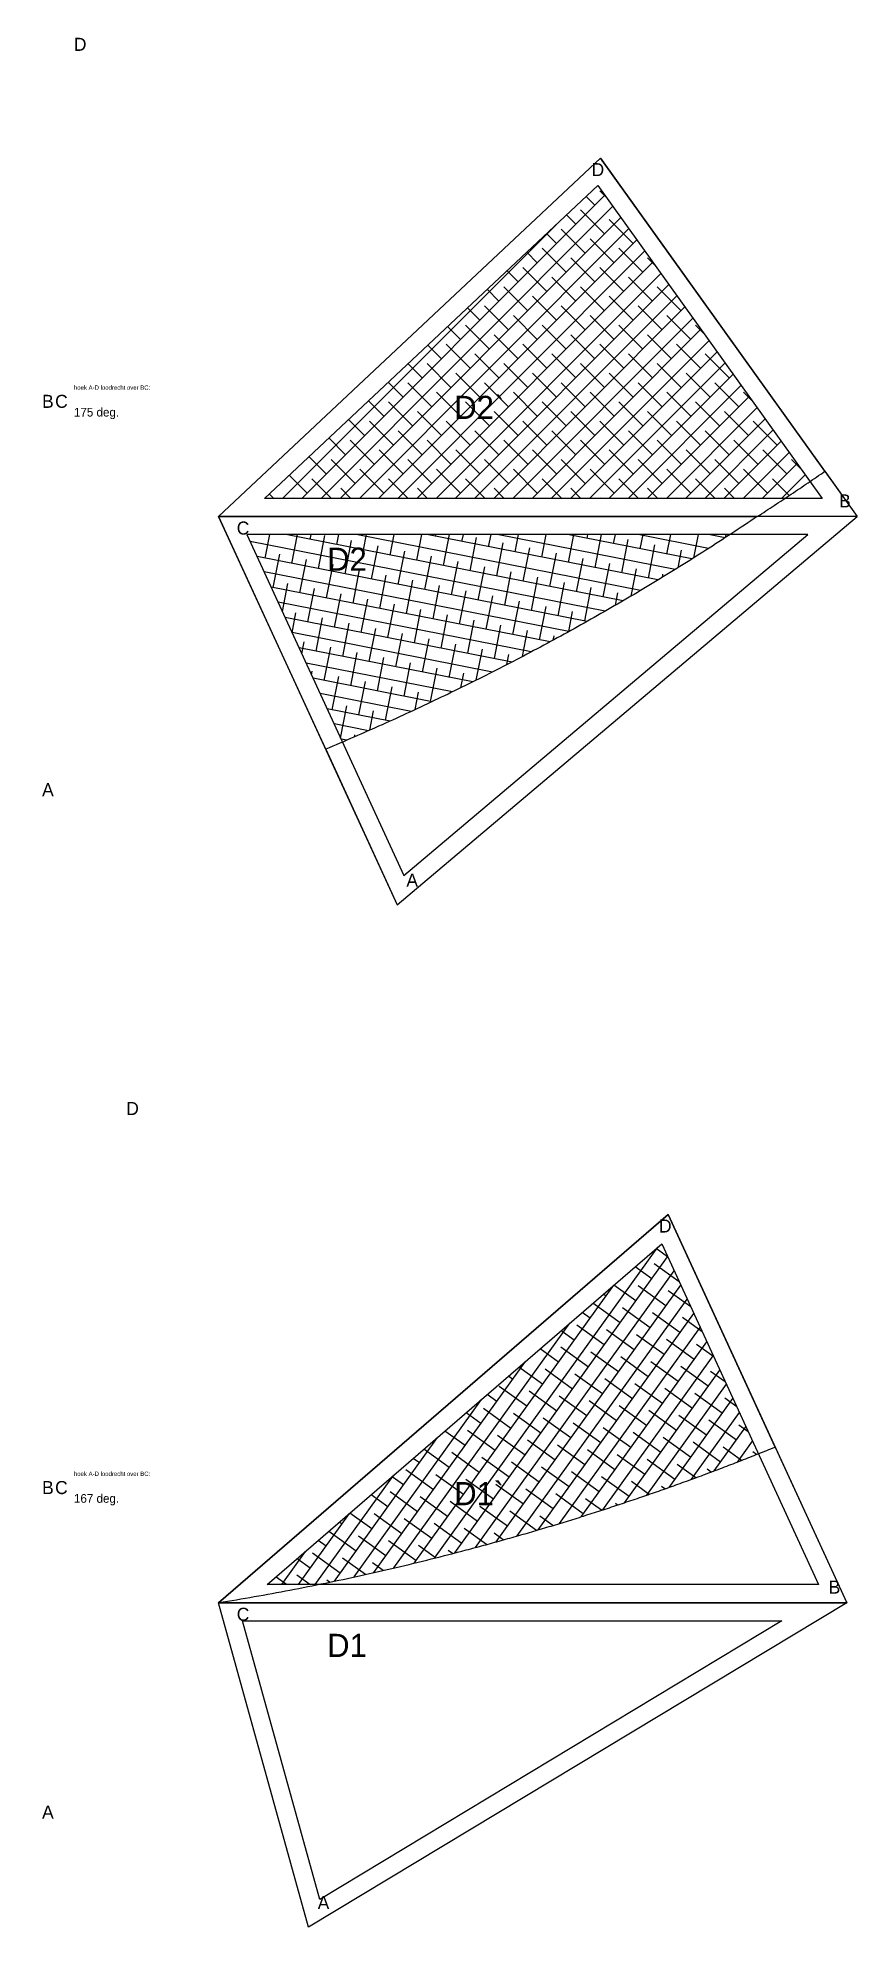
# Model space of a CAD drawing. Extents: x -8646 to 178477, y -34077 to 43180.
# Drawn here: x 174927 to 177193, y 37962 to 43180 of the extents above; entities that cross this region are included whole.
import ezdxf

# ---------------------------------------------------------------- set-up
doc = ezdxf.new("R2010")
doc.units = 0
doc.header["$MEASUREMENT"] = 0
for name, color, linetype in [('08-text.roosters', 7, 'CONTINUOUS'), ('81_roosters.GEVULD', 7, 'CONTINUOUS'), ('81_roosters.hatch', 252, 'CONTINUOUS'), ('81_roosters.offsets', 1, 'CONTINUOUS'), ('81_ROOSTERS_PLINE', 5, 'CONTINUOUS')]:
    doc.layers.add(name, color=color, linetype=linetype)

msp = doc.modelspace()

# ---------------------------------------------------------------- texts
at = {"layer": '08-text.roosters'}
for s, height, p in [('D', 36, (175027.2, 43144.1, -1055.9)), ('D', 36, (176458.3, 42798)), ('hoek A-D loodrecht over BC: ', 12, (175027.4, 42208.1)), ('B', 36, (174939.4, 42158.1)), ('C', 36, (174975.4, 42158.1)), ('D2`', 64, (176078.6, 42127.3)), ('175 deg.', 24, (175027.4, 42134.1)), ('B', 36, (177142.5, 41883.1)), ('C', 36, (175477.4, 41808.1)), ('D2', 64, (175727.4, 41708.1)), ('A', 36, (174939.4, 41085.6, -493.8)), ('A', 36, (175946.3, 40835.6)), ('D', 36, (175172, 40205, -1242.3)), ('D', 36, (176644.7, 39880.5)), ('B', 36, (174939.4, 39158.1)), ('C', 36, (174975.4, 39158.1)), ('hoek A-D loodrecht over BC: ', 12, (175027.4, 39208.1)), ('D1`', 64, (176078.6, 39127.3)), ('167 deg.', 24, (175027.4, 39134.1)), ('B', 36, (177113.6, 38883.1)), ('C', 36, (175477.4, 38808.1)), ('D1', 64, (175727.4, 38708.1)), ('A', 36, (174939.4, 38261.8, -248.8)), ('A', 36, (175701.2, 38011.8))]:
    msp.add_text(s, height=height, dxfattribs=at).set_placement(p)

# ---------------------------------------------------------------- hatches: boundary and pattern name
at = {"layer": '81_roosters.hatch'}
h = msp.add_hatch(dxfattribs=at)
h.set_pattern_fill('ANSI38', color=256, scale=300, style=0)
h.paths.add_polyline_path([(176475.9, 42772.5), (175553.8, 41908.1), (176992.6, 41908.1), (176998.4, 41912), (177004.3, 41915.8), (177010.1, 41919.7), (177016, 41923.6), (177021.8, 41927.6), (177027.7, 41931.5), (177033.5, 41935.4), (177039.3, 41939.3), (177045.1, 41943.3), (177050.9, 41947.2), (177056.8, 41951.1), (177061.9, 41954.6)])
at = {"layer": '81_roosters.hatch', "extrusion": (2.77556e-16, -3.19189e-16, -1)}
h = msp.add_hatch(dxfattribs=at)
h.set_pattern_fill('ANSI38', color=256, scale=300, style=0)
h.set_pattern_definition([(11.1011, (-176916.162, 41858.085), (-7.2203, 36.7983), []), (101.1011, (-176916.162, 41858.085), (-51.23895, 66.37635), [93.75, -56.25])])
h.paths.add_polyline_path([(-175505.5, 41808.1), (-176840.8, 41808.1), (-176836.6, 41805.4), (-176827.8, 41799.6), (-176818.9, 41793.8), (-176810, 41788), (-176801.1, 41782.3), (-176792.1, 41776.5), (-176783.2, 41770.8), (-176774.3, 41765.1), (-176765.3, 41759.4), (-176756.4, 41753.7), (-176747.4, 41748.1), (-176738.5, 41742.4), (-176729.5, 41736.8), (-176720.5, 41731.1), (-176711.5, 41725.5), (-176702.5, 41719.9), (-176693.5, 41714.3), (-176684.5, 41708.8), (-176675.4, 41703.2), (-176666.4, 41697.7), (-176657.3, 41692.1), (-176648.3, 41686.6), (-176639.2, 41681.1), (-176630.2, 41675.6), (-176621.1, 41670.2), (-176612, 41664.7), (-176602.9, 41659.3), (-176593.8, 41653.8), (-176584.7, 41648.4), (-176575.5, 41643), (-176566.4, 41637.6), (-176557.3, 41632.3), (-176548.1, 41626.9), (-176539, 41621.5), (-176529.8, 41616.2), (-176520.6, 41610.9), (-176511.5, 41605.6), (-176502.3, 41600.3), (-176493.1, 41595), (-176483.9, 41589.8), (-176474.7, 41584.5), (-176465.4, 41579.3), (-176456.2, 41574.1), (-176447, 41568.8), (-176437.7, 41563.7), (-176428.5, 41558.5), (-176419.2, 41553.3), (-176409.9, 41548.2), (-176400.7, 41543), (-176391.4, 41537.9), (-176382.1, 41532.8), (-176372.8, 41527.7), (-176363.5, 41522.6), (-176354.2, 41517.6), (-176344.8, 41512.5), (-176335.5, 41507.5), (-176326.2, 41502.5), (-176316.8, 41497.5), (-176307.5, 41492.5), (-176298.1, 41487.5), (-176288.8, 41482.5), (-176279.4, 41477.6), (-176270, 41472.6), (-176260.6, 41467.7), (-176251.2, 41462.8), (-176241.8, 41457.9), (-176232.4, 41453.1), (-176223, 41448.2), (-176213.5, 41443.3), (-176204.1, 41438.5), (-176194.6, 41433.7), (-176185.2, 41428.9), (-176175.7, 41424.1), (-176166.3, 41419.3), (-176156.8, 41414.6), (-176147.3, 41409.8), (-176137.8, 41405.1), (-176128.3, 41400.4), (-176118.8, 41395.7), (-176109.3, 41391), (-176099.8, 41386.3), (-176090.3, 41381.6), (-176080.8, 41377), (-176071.2, 41372.4), (-176061.7, 41367.7), (-176052.1, 41363.1), (-176042.6, 41358.6), (-176033, 41354), (-176023.4, 41349.4), (-176013.8, 41344.9), (-176004.3, 41340.4), (-175994.7, 41335.8), (-175985.1, 41331.3), (-175975.5, 41326.9), (-175965.8, 41322.4), (-175956.2, 41317.9), (-175946.6, 41313.5), (-175937, 41309.1), (-175927.3, 41304.7), (-175917.7, 41300.3), (-175908, 41295.9), (-175898.3, 41291.5), (-175888.7, 41287.2), (-175879, 41282.8), (-175869.3, 41278.5), (-175859.6, 41274.2), (-175849.9, 41269.9), (-175840.2, 41265.6), (-175830.5, 41261.4), (-175820.8, 41257.1), (-175811.1, 41252.9), (-175801.4, 41248.7), (-175791.6, 41244.5), (-175781.9, 41240.3), (-175772.2, 41236.1), (-175769.4, 41234.9)])
h.paths.add_polyline_path([(-175743.4, 41692.1), (-175818.1, 41692.1), (-175818.1, 41788.1), (-175743.4, 41788.1)], flags=24)
at = {"layer": '81_roosters.hatch'}
h = msp.add_hatch(dxfattribs=at)
h.set_pattern_fill('ANSI38', color=256, scale=300, style=0)
h.set_pattern_definition([(54.2915, (175427.408, 38858.085), (-30.4499, 21.8873), []), (144.2915, (175427.408, 38858.085), (-82.7871, 13.3247), [93.75, -56.25])])
h.paths.add_polyline_path([(176652.1, 39849.3), (175561.8, 38908.1), (175701.5, 38908.1), (175710.3, 38909.9), (175722.5, 38912.4), (175734.8, 38914.9), (175747, 38917.4), (175759.3, 38920), (175771.5, 38922.6), (175783.7, 38925.2), (175795.9, 38927.8), (175808.2, 38930.5), (175820.4, 38933.2), (175832.6, 38935.9), (175844.8, 38938.6), (175857, 38941.3), (175869.2, 38944.1), (175881.4, 38946.9), (175893.6, 38949.7), (175905.7, 38952.5), (175917.9, 38955.3), (175930.1, 38958.2), (175942.2, 38961.1), (175954.4, 38964), (175966.6, 38966.9), (175978.7, 38969.8), (175990.9, 38972.8), (176003, 38975.8), (176015.1, 38978.8), (176027.3, 38981.9), (176039.4, 38984.9), (176051.5, 38988), (176063.6, 38991.1), (176075.7, 38994.2), (176087.8, 38997.3), (176099.9, 39000.5), (176112, 39003.7), (176118.1, 39005.3), (176124.1, 39006.9), (176130.2, 39008.5), (176136.2, 39010.1), (176142.2, 39011.7), (176148.3, 39013.3), (176154.3, 39015), (176160.4, 39016.6), (176166.4, 39018.3), (176172.4, 39019.9), (176178.5, 39021.6), (176184.5, 39023.2), (176190.5, 39024.9), (176196.5, 39026.5), (176202.6, 39028.2), (176208.6, 39029.9), (176214.6, 39031.6), (176220.6, 39033.3), (176226.7, 39035), (176232.7, 39036.7), (176238.7, 39038.4), (176244.7, 39040.1), (176250.7, 39041.8), (176256.7, 39043.5), (176262.7, 39045.2), (176268.8, 39047), (176274.8, 39048.7), (176280.8, 39050.4), (176286.8, 39052.2), (176292.8, 39053.9), (176298.8, 39055.7), (176304.8, 39057.5), (176310.8, 39059.2), (176316.8, 39061), (176322.8, 39062.8), (176328.8, 39064.6), (176334.7, 39066.3), (176340.7, 39068.1), (176346.7, 39069.9), (176352.7, 39071.7), (176358.7, 39073.5), (176364.7, 39075.4), (176370.7, 39077.2), (176376.6, 39079), (176382.6, 39080.8), (176388.6, 39082.7), (176394.6, 39084.5), (176400.5, 39086.4), (176406.5, 39088.2), (176412.5, 39090.1), (176418.5, 39091.9), (176424.4, 39093.8), (176430.4, 39095.7), (176436.3, 39097.5), (176442.3, 39099.4), (176448.3, 39101.3), (176454.2, 39103.2), (176460.2, 39105.1), (176466.1, 39107), (176472.1, 39108.9), (176478, 39110.8), (176484, 39112.7), (176489.9, 39114.7), (176495.9, 39116.6), (176501.8, 39118.5), (176507.8, 39120.5), (176513.7, 39122.4), (176519.7, 39124.4), (176525.6, 39126.3), (176531.5, 39128.3), (176537.5, 39130.3), (176543.4, 39132.2), (176549.3, 39134.2), (176555.2, 39136.2), (176561.2, 39138.2), (176567.1, 39140.2), (176573, 39142.2), (176578.9, 39144.2), (176584.9, 39146.2), (176590.8, 39148.2), (176596.7, 39150.2), (176602.6, 39152.2), (176608.5, 39154.3), (176614.4, 39156.3), (176620.3, 39158.3), (176626.3, 39160.4), (176632.2, 39162.4), (176638.1, 39164.5), (176644, 39166.5), (176649.9, 39168.6), (176655.8, 39170.7), (176661.7, 39172.8), (176667.6, 39174.8), (176673.4, 39176.9), (176679.3, 39179), (176685.2, 39181.1), (176691.1, 39183.2), (176697, 39185.3), (176702.9, 39187.4), (176708.8, 39189.6), (176714.6, 39191.7), (176720.5, 39193.8), (176726.4, 39195.9), (176732.3, 39198.1), (176738.1, 39200.2), (176744, 39202.4), (176749.9, 39204.5), (176755.8, 39206.7), (176761.6, 39208.8), (176767.5, 39211), (176773.3, 39213.2), (176779.2, 39215.4), (176785.1, 39217.6), (176790.9, 39219.7), (176796.8, 39221.9), (176802.6, 39224.1), (176808.5, 39226.4), (176814.3, 39228.6), (176820.2, 39230.8), (176826, 39233), (176831.8, 39235.2), (176837.7, 39237.5), (176843.5, 39239.7), (176849.4, 39241.9), (176855.2, 39244.2), (176861, 39246.4), (176866.9, 39248.7), (176872.7, 39251), (176878.5, 39253.2), (176884.3, 39255.5), (176890.2, 39257.8), (176896, 39260.1), (176901.8, 39262.4), (176907.6, 39264.7), (176913.4, 39267), (176919.2, 39269.3)])

# ---------------------------------------------------------------- linework, layer by layer
at = {"layer": '81_roosters.GEVULD'}
for points in [[(176916.2, 41858.1), (176922.1, 41861.9), (176928, 41865.7), (176933.9, 41869.5), (176939.7, 41873.4), (176945.6, 41877.2), (176951.5, 41881), (176957.4, 41884.9), (176963.3, 41888.7), (176969.1, 41892.6), (176975, 41896.5), (176980.9, 41900.3), (176986.7, 41904.2), (176992.6, 41908.1), (176998.4, 41912), (177004.3, 41915.8), (177010.1, 41919.7), (177016, 41923.6), (177021.8, 41927.6), (177027.7, 41931.5), (177033.5, 41935.4), (177039.3, 41939.3), (177045.1, 41943.3), (177050.9, 41947.2), (177056.8, 41951.1), (177062.6, 41955.1), (177068.4, 41959), (177074.2, 41963), (177080, 41967), (177085.8, 41970.9), (177091.6, 41974.9), (177097.4, 41978.9), (177103.1, 41982.9), (176483.3, 42848), (175427.4, 41858.1), (176916.2, 41858.1)], [(175427.4, 38858.1), (175439.8, 38860.1), (175452.1, 38862.1), (175464.4, 38864.2), (175476.8, 38866.3), (175489.1, 38868.4), (175501.4, 38870.5), (175513.7, 38872.7), (175526, 38874.8), (175538.4, 38877), (175550.7, 38879.2), (175563, 38881.5), (175575.3, 38883.7), (175587.6, 38886), (175599.9, 38888.3), (175612.1, 38890.6), (175624.4, 38892.9), (175636.7, 38895.3), (175649, 38897.7), (175661.3, 38900.1), (175673.5, 38902.5), (175685.8, 38904.9), (175698, 38907.4), (175710.3, 38909.9), (175722.5, 38912.4), (175734.8, 38914.9), (175747, 38917.4), (175759.3, 38920), (175771.5, 38922.6), (175783.7, 38925.2), (175795.9, 38927.8), (175808.2, 38930.5), (175820.4, 38933.2), (175832.6, 38935.9), (175844.8, 38938.6), (175857, 38941.3), (175869.2, 38944.1), (175881.4, 38946.9), (175893.6, 38949.7), (175905.7, 38952.5), (175917.9, 38955.3), (175930.1, 38958.2), (175942.2, 38961.1), (175954.4, 38964), (175966.6, 38966.9), (175978.7, 38969.8), (175990.9, 38972.8), (176003, 38975.8), (176015.1, 38978.8), (176027.3, 38981.9), (176039.4, 38984.9), (176051.5, 38988), (176063.6, 38991.1), (176075.7, 38994.2), (176087.8, 38997.3), (176099.9, 39000.5), (176112, 39003.7), (176118.1, 39005.3), (176124.1, 39006.9), (176130.2, 39008.5), (176136.2, 39010.1), (176142.2, 39011.7), (176148.3, 39013.3), (176154.3, 39015), (176160.4, 39016.6), (176166.4, 39018.3), (176172.4, 39019.9), (176178.5, 39021.6), (176184.5, 39023.2), (176190.5, 39024.9), (176196.5, 39026.5), (176202.6, 39028.2), (176208.6, 39029.9), (176214.6, 39031.6), (176220.6, 39033.3), (176226.7, 39035), (176232.7, 39036.7), (176238.7, 39038.4), (176244.7, 39040.1), (176250.7, 39041.8), (176256.7, 39043.5), (176262.7, 39045.2), (176268.8, 39047), (176274.8, 39048.7), (176280.8, 39050.4), (176286.8, 39052.2), (176292.8, 39053.9), (176298.8, 39055.7), (176304.8, 39057.5), (176310.8, 39059.2), (176316.8, 39061), (176322.8, 39062.8), (176328.8, 39064.6), (176334.7, 39066.3), (176340.7, 39068.1), (176346.7, 39069.9), (176352.7, 39071.7), (176358.7, 39073.5), (176364.7, 39075.4), (176370.7, 39077.2), (176376.6, 39079), (176382.6, 39080.8), (176388.6, 39082.7), (176394.6, 39084.5), (176400.5, 39086.4), (176406.5, 39088.2), (176412.5, 39090.1), (176418.5, 39091.9), (176424.4, 39093.8), (176430.4, 39095.7), (176436.3, 39097.5), (176442.3, 39099.4), (176448.3, 39101.3), (176454.2, 39103.2), (176460.2, 39105.1), (176466.1, 39107), (176472.1, 39108.9), (176478, 39110.8), (176484, 39112.7), (176489.9, 39114.7), (176495.9, 39116.6), (176501.8, 39118.5), (176507.8, 39120.5), (176513.7, 39122.4), (176519.7, 39124.4), (176525.6, 39126.3), (176531.5, 39128.3), (176537.5, 39130.3), (176543.4, 39132.2), (176549.3, 39134.2), (176555.2, 39136.2), (176561.2, 39138.2), (176567.1, 39140.2), (176573, 39142.2), (176578.9, 39144.2), (176584.9, 39146.2), (176590.8, 39148.2), (176596.7, 39150.2), (176602.6, 39152.2), (176608.5, 39154.3), (176614.4, 39156.3), (176620.3, 39158.3), (176626.3, 39160.4), (176632.2, 39162.4), (176638.1, 39164.5), (176644, 39166.5), (176649.9, 39168.6), (176655.8, 39170.7), (176661.7, 39172.8), (176667.6, 39174.8), (176673.4, 39176.9), (176679.3, 39179), (176685.2, 39181.1), (176691.1, 39183.2), (176697, 39185.3), (176702.9, 39187.4), (176708.8, 39189.6), (176714.6, 39191.7), (176720.5, 39193.8), (176726.4, 39195.9), (176732.3, 39198.1), (176738.1, 39200.2), (176744, 39202.4), (176749.9, 39204.5), (176755.8, 39206.7), (176761.6, 39208.8), (176767.5, 39211), (176773.3, 39213.2), (176779.2, 39215.4), (176785.1, 39217.6), (176790.9, 39219.7), (176796.8, 39221.9), (176802.6, 39224.1), (176808.5, 39226.4), (176814.3, 39228.6), (176820.2, 39230.8), (176826, 39233), (176831.8, 39235.2), (176837.7, 39237.5), (176843.5, 39239.7), (176849.4, 39241.9), (176855.2, 39244.2), (176861, 39246.4), (176866.9, 39248.7), (176872.7, 39251), (176878.5, 39253.2), (176884.3, 39255.5), (176890.2, 39257.8), (176896, 39260.1), (176901.8, 39262.4), (176907.6, 39264.7), (176913.4, 39267), (176919.3, 39269.3), (176925.1, 39271.6), (176930.9, 39273.9), (176936.7, 39276.2), (176942.5, 39278.5), (176948.3, 39280.9), (176954.1, 39283.2), (176959.9, 39285.6), (176965.7, 39287.9), (176669.7, 39930.5), (175427.4, 38858.1)]]:
    msp.add_lwpolyline(points, dxfattribs=at)
at = {"layer": '81_roosters.GEVULD', "extrusion": (2.77556e-16, -3.19189e-16, -1)}
msp.add_lwpolyline([(-176916.2, 41858.1), (-176907.4, 41852.2), (-176898.6, 41846.3), (-176889.7, 41840.4), (-176880.9, 41834.5), (-176872.1, 41828.7), (-176863.2, 41822.8), (-176854.4, 41817), (-176845.5, 41811.2), (-176836.6, 41805.4), (-176827.8, 41799.6), (-176818.9, 41793.8), (-176810, 41788), (-176801.1, 41782.3), (-176792.1, 41776.5), (-176783.2, 41770.8), (-176774.3, 41765.1), (-176765.3, 41759.4), (-176756.4, 41753.7), (-176747.4, 41748.1), (-176738.5, 41742.4), (-176729.5, 41736.8), (-176720.5, 41731.1), (-176711.5, 41725.5), (-176702.5, 41719.9), (-176693.5, 41714.3), (-176684.5, 41708.8), (-176675.4, 41703.2), (-176666.4, 41697.7), (-176657.3, 41692.1), (-176648.3, 41686.6), (-176639.2, 41681.1), (-176630.2, 41675.6), (-176621.1, 41670.2), (-176612, 41664.7), (-176602.9, 41659.3), (-176593.8, 41653.8), (-176584.7, 41648.4), (-176575.5, 41643), (-176566.4, 41637.6), (-176557.3, 41632.3), (-176548.1, 41626.9), (-176539, 41621.5), (-176529.8, 41616.2), (-176520.6, 41610.9), (-176511.5, 41605.6), (-176502.3, 41600.3), (-176493.1, 41595), (-176483.9, 41589.8), (-176474.7, 41584.5), (-176465.4, 41579.3), (-176456.2, 41574.1), (-176447, 41568.8), (-176437.7, 41563.7), (-176428.5, 41558.5), (-176419.2, 41553.3), (-176409.9, 41548.2), (-176400.7, 41543), (-176391.4, 41537.9), (-176382.1, 41532.8), (-176372.8, 41527.7), (-176363.5, 41522.6), (-176354.2, 41517.6), (-176344.8, 41512.5), (-176335.5, 41507.5), (-176326.2, 41502.5), (-176316.8, 41497.5), (-176307.5, 41492.5), (-176298.1, 41487.5), (-176288.8, 41482.5), (-176279.4, 41477.6), (-176270, 41472.6), (-176260.6, 41467.7), (-176251.2, 41462.8), (-176241.8, 41457.9), (-176232.4, 41453.1), (-176223, 41448.2), (-176213.5, 41443.3), (-176204.1, 41438.5), (-176194.6, 41433.7), (-176185.2, 41428.9), (-176175.7, 41424.1), (-176166.3, 41419.3), (-176156.8, 41414.6), (-176147.3, 41409.8), (-176137.8, 41405.1), (-176128.3, 41400.4), (-176118.8, 41395.7), (-176109.3, 41391), (-176099.8, 41386.3), (-176090.3, 41381.6), (-176080.8, 41377), (-176071.2, 41372.4), (-176061.7, 41367.7), (-176052.1, 41363.1), (-176042.6, 41358.6), (-176033, 41354), (-176023.4, 41349.4), (-176013.8, 41344.9), (-176004.3, 41340.4), (-175994.7, 41335.8), (-175985.1, 41331.3), (-175975.5, 41326.9), (-175965.8, 41322.4), (-175956.2, 41317.9), (-175946.6, 41313.5), (-175937, 41309.1), (-175927.3, 41304.7), (-175917.7, 41300.3), (-175908, 41295.9), (-175898.3, 41291.5), (-175888.7, 41287.2), (-175879, 41282.8), (-175869.3, 41278.5), (-175859.6, 41274.2), (-175849.9, 41269.9), (-175840.2, 41265.6), (-175830.5, 41261.4), (-175820.8, 41257.1), (-175811.1, 41252.9), (-175801.4, 41248.7), (-175791.6, 41244.5), (-175781.9, 41240.3), (-175772.2, 41236.1), (-175762.4, 41231.9), (-175752.6, 41227.8), (-175742.9, 41223.7), (-175733.1, 41219.5), (-175723.3, 41215.4), (-175427.4, 41858.1), (-176916.2, 41858.1)], dxfattribs=at)
at = {"layer": '81_roosters.offsets', "flags": 128}
for points in [[(175427.4, 41858.1), (176483.3, 42848), (177192.5, 41858.1)], [(175553.8, 41908.1), (176475.9, 42772.5), (177095.2, 41908.1)], [(175427.4, 41858.1), (175921.3, 40785.6), (177192.5, 41858.1)], [(175505.5, 41808.1), (175939.2, 40866.2), (177055.7, 41808.1)], [(175427.4, 38858.1), (176669.7, 39930.5), (177163.6, 38858.1)], [(175561.8, 38908.1), (176652.1, 39849.3), (177085.6, 38908.1)], [(177163.6, 38858.1), (175676.2, 37961.8), (175427.4, 38858.1)], [(176983.8, 38808.1), (175706.8, 38038.6), (175493.2, 38808.1)]]:
    msp.add_lwpolyline(points, close=True, dxfattribs=at)
at = {"layer": '81_ROOSTERS_PLINE', "extrusion": (0.996058, -0.088699, 8.88178e-16)}
msp.add_lwpolyline([(57507.9, -1488.8), (57511.7, -1494.7), (57515.5, -1500.6), (57519.3, -1506.4), (57523.1, -1512.3), (57527, -1518.2), (57530.8, -1524.1), (57534.7, -1530), (57538.5, -1535.9), (57542.4, -1541.7), (57546.2, -1547.6), (57550.1, -1553.5), (57554, -1559.3), (57557.9, -1565.2), (57561.7, -1571), (57565.6, -1576.9), (57569.5, -1582.7), (57573.4, -1588.6), (57577.3, -1594.4), (57581.3, -1600.2), (57585.2, -1606.1), (57589.1, -1611.9), (57593, -1617.7), (57597, -1623.5), (57600.9, -1629.4), (57604.9, -1635.2), (57608.8, -1641), (57612.8, -1646.8), (57616.7, -1652.6), (57620.7, -1658.4), (57624.7, -1664.2), (57628.7, -1669.9), (57632.7, -1675.7), (58497.8, -1055.9), (57507.9, 0), (57507.9, -1488.8)], dxfattribs=at)
at = {"layer": '81_ROOSTERS_PLINE', "extrusion": (0.996058, -0.088699, 7.21645e-16)}
msp.add_lwpolyline([(57632.7, -1675.7), (57507.9, -1765.1), (57507.9, -1488.8), (57511.7, -1494.7), (57515.5, -1500.6), (57519.3, -1506.4), (57523.1, -1512.3), (57527, -1518.2), (57530.8, -1524.1), (57534.7, -1530), (57538.5, -1535.9), (57542.4, -1541.7), (57546.2, -1547.6), (57550.1, -1553.5), (57554, -1559.3), (57557.9, -1565.2), (57561.7, -1571), (57565.6, -1576.9), (57569.5, -1582.7), (57573.4, -1588.6), (57577.3, -1594.4), (57581.3, -1600.2), (57585.2, -1606.1), (57589.1, -1611.9), (57593, -1617.7), (57597, -1623.5), (57600.9, -1629.4), (57604.9, -1635.2), (57608.8, -1641), (57612.8, -1646.8), (57616.7, -1652.6), (57620.7, -1658.4), (57624.7, -1664.2), (57628.7, -1669.9), (57632.7, -1675.7)], dxfattribs=at)
at = {"layer": '81_ROOSTERS_PLINE', "extrusion": (-1, -4.54687e-16, -7.77156e-16)}
msp.add_lwpolyline([(-42158.1, -1488.8), (-42152.2, -1480), (-42146.3, -1471.1), (-42140.4, -1462.3), (-42134.5, -1453.5), (-42128.7, -1444.7), (-42122.8, -1435.8), (-42117, -1427), (-42111.2, -1418.1), (-42105.4, -1409.2), (-42099.6, -1400.3), (-42093.8, -1391.5), (-42088, -1382.6), (-42082.3, -1373.6), (-42076.5, -1364.7), (-42070.8, -1355.8), (-42065.1, -1346.9), (-42059.4, -1337.9), (-42053.7, -1329), (-42048.1, -1320), (-42042.4, -1311), (-42036.8, -1302.1), (-42031.1, -1293.1), (-42025.5, -1284.1), (-42019.9, -1275.1), (-42014.3, -1266.1), (-42008.8, -1257), (-42003.2, -1248), (-41997.7, -1239), (-41992.1, -1229.9), (-41986.6, -1220.9), (-41981.1, -1211.8), (-41975.6, -1202.7), (-41970.2, -1193.7), (-41964.7, -1184.6), (-41959.3, -1175.5), (-41953.8, -1166.4), (-41948.4, -1157.3), (-41943, -1148.1), (-41937.6, -1139), (-41932.3, -1129.9), (-41926.9, -1120.7), (-41921.5, -1111.6), (-41916.2, -1102.4), (-41910.9, -1093.2), (-41905.6, -1084), (-41900.3, -1074.9), (-41895, -1065.7), (-41889.8, -1056.5), (-41884.5, -1047.2), (-41879.3, -1038), (-41874.1, -1028.8), (-41868.8, -1019.6), (-41863.7, -1010.3), (-41858.5, -1001.1), (-41853.3, -991.8), (-41848.2, -982.5), (-41843, -973.3), (-41837.9, -964), (-41832.8, -954.7), (-41827.7, -945.4), (-41822.6, -936.1), (-41817.6, -926.8), (-41812.5, -917.4), (-41807.5, -908.1), (-41802.5, -898.8), (-41797.5, -889.4), (-41792.5, -880.1), (-41787.5, -870.7), (-41782.5, -861.3), (-41777.6, -852), (-41772.6, -842.6), (-41767.7, -833.2), (-41762.8, -823.8), (-41757.9, -814.4), (-41753.1, -805), (-41748.2, -795.5), (-41743.3, -786.1), (-41738.5, -776.7), (-41733.7, -767.2), (-41728.9, -757.8), (-41724.1, -748.3), (-41719.3, -738.9), (-41714.6, -729.4), (-41709.8, -719.9), (-41705.1, -710.4), (-41700.4, -700.9), (-41695.7, -691.4), (-41691, -681.9), (-41686.3, -672.4), (-41681.6, -662.9), (-41677, -653.3), (-41672.4, -643.8), (-41667.7, -634.3), (-41663.1, -624.7), (-41658.6, -615.2), (-41654, -605.6), (-41649.4, -596), (-41644.9, -586.4), (-41640.4, -576.8), (-41635.8, -567.3), (-41631.3, -557.7), (-41626.9, -548), (-41622.4, -538.4), (-41617.9, -528.8), (-41613.5, -519.2), (-41609.1, -509.5), (-41604.7, -499.9), (-41600.3, -490.3), (-41595.9, -480.6), (-41591.5, -470.9), (-41587.2, -461.3), (-41582.8, -451.6), (-41578.5, -441.9), (-41574.2, -432.2), (-41569.9, -422.5), (-41565.6, -412.8), (-41561.4, -403.1), (-41557.1, -393.4), (-41552.9, -383.7), (-41548.7, -374), (-41544.5, -364.2), (-41540.3, -354.5), (-41536.1, -344.7), (-41531.9, -335), (-41527.8, -325.2), (-41523.7, -315.5), (-41519.5, -305.7), (-41515.4, -295.9), (-42158.1, 0), (-42158.1, -1488.8)], dxfattribs=at)
at = {"layer": '81_ROOSTERS_PLINE', "extrusion": (1, 2.60398e-16, 7.21645e-16)}
msp.add_lwpolyline([(41515.4, -295.9), (41085.6, -493.8), (42158.1, -1765.1), (42158.1, -1488.8), (42152.2, -1480), (42146.3, -1471.1), (42140.4, -1462.3), (42134.5, -1453.5), (42128.7, -1444.7), (42122.8, -1435.8), (42117, -1427), (42111.2, -1418.1), (42105.4, -1409.2), (42099.6, -1400.3), (42093.8, -1391.5), (42088, -1382.6), (42082.3, -1373.6), (42076.5, -1364.7), (42070.8, -1355.8), (42065.1, -1346.9), (42059.4, -1337.9), (42053.7, -1329), (42048.1, -1320), (42042.4, -1311), (42036.8, -1302.1), (42031.1, -1293.1), (42025.5, -1284.1), (42019.9, -1275.1), (42014.3, -1266.1), (42008.8, -1257), (42003.2, -1248), (41997.7, -1239), (41992.1, -1229.9), (41986.6, -1220.9), (41981.1, -1211.8), (41975.6, -1202.7), (41970.2, -1193.7), (41964.7, -1184.6), (41959.3, -1175.5), (41953.8, -1166.4), (41948.4, -1157.3), (41943, -1148.1), (41937.6, -1139), (41932.3, -1129.9), (41926.9, -1120.7), (41921.5, -1111.6), (41916.2, -1102.4), (41910.9, -1093.2), (41905.6, -1084), (41900.3, -1074.9), (41895, -1065.7), (41889.8, -1056.5), (41884.5, -1047.2), (41879.3, -1038), (41874.1, -1028.8), (41868.8, -1019.6), (41863.7, -1010.3), (41858.5, -1001.1), (41853.3, -991.8), (41848.2, -982.5), (41843, -973.3), (41837.9, -964), (41832.8, -954.7), (41827.7, -945.4), (41822.6, -936.1), (41817.6, -926.8), (41812.5, -917.4), (41807.5, -908.1), (41802.5, -898.8), (41797.5, -889.4), (41792.5, -880.1), (41787.5, -870.7), (41782.5, -861.3), (41777.6, -852), (41772.6, -842.6), (41767.7, -833.2), (41762.8, -823.8), (41757.9, -814.4), (41753.1, -805), (41748.2, -795.5), (41743.3, -786.1), (41738.5, -776.7), (41733.7, -767.2), (41728.9, -757.8), (41724.1, -748.3), (41719.3, -738.9), (41714.6, -729.4), (41709.8, -719.9), (41705.1, -710.4), (41700.4, -700.9), (41695.7, -691.4), (41691, -681.9), (41686.3, -672.4), (41681.6, -662.9), (41677, -653.3), (41672.4, -643.8), (41667.7, -634.3), (41663.1, -624.7), (41658.6, -615.2), (41654, -605.6), (41649.4, -596), (41644.9, -586.4), (41640.4, -576.8), (41635.8, -567.3), (41631.3, -557.7), (41626.9, -548), (41622.4, -538.4), (41617.9, -528.8), (41613.5, -519.2), (41609.1, -509.5), (41604.7, -499.9), (41600.3, -490.3), (41595.9, -480.6), (41591.5, -470.9), (41587.2, -461.3), (41582.8, -451.6), (41578.5, -441.9), (41574.2, -432.2), (41569.9, -422.5), (41565.6, -412.8), (41561.4, -403.1), (41557.1, -393.4), (41552.9, -383.7), (41548.7, -374), (41544.5, -364.2), (41540.3, -354.5), (41536.1, -344.7), (41531.9, -335), (41527.8, -325.2), (41523.7, -315.5), (41519.5, -305.7), (41515.4, -295.9)], dxfattribs=at)
at = {"layer": '81_ROOSTERS_PLINE'}
for points in [[(177103.1, 41982.9), (177192.5, 41858.1), (176916.2, 41858.1), (176922.1, 41861.9), (176928, 41865.7), (176933.9, 41869.5), (176939.7, 41873.4), (176945.6, 41877.2), (176951.5, 41881), (176957.4, 41884.9), (176963.3, 41888.7), (176969.1, 41892.6), (176975, 41896.5), (176980.9, 41900.3), (176986.7, 41904.2), (176992.6, 41908.1), (176998.4, 41912), (177004.3, 41915.8), (177010.1, 41919.7), (177016, 41923.6), (177021.8, 41927.6), (177027.7, 41931.5), (177033.5, 41935.4), (177039.3, 41939.3), (177045.1, 41943.3), (177050.9, 41947.2), (177056.8, 41951.1), (177062.6, 41955.1), (177068.4, 41959), (177074.2, 41963), (177080, 41967), (177085.8, 41970.9), (177091.6, 41974.9), (177097.4, 41978.9), (177103.1, 41982.9)], [(175723.3, 41215.4), (175921.3, 40785.6), (177192.5, 41858.1), (176916.2, 41858.1), (176907.4, 41852.2), (176898.6, 41846.3), (176889.7, 41840.4), (176880.9, 41834.5), (176872.1, 41828.7), (176863.2, 41822.8), (176854.4, 41817), (176845.5, 41811.2), (176836.6, 41805.4), (176827.8, 41799.6), (176818.9, 41793.8), (176810, 41788), (176801.1, 41782.3), (176792.1, 41776.5), (176783.2, 41770.8), (176774.3, 41765.1), (176765.3, 41759.4), (176756.4, 41753.7), (176747.4, 41748.1), (176738.5, 41742.4), (176729.5, 41736.8), (176720.5, 41731.1), (176711.5, 41725.5), (176702.5, 41719.9), (176693.5, 41714.3), (176684.5, 41708.8), (176675.4, 41703.2), (176666.4, 41697.7), (176657.3, 41692.1), (176648.3, 41686.6), (176639.2, 41681.1), (176630.2, 41675.6), (176621.1, 41670.2), (176612, 41664.7), (176602.9, 41659.3), (176593.8, 41653.8), (176584.7, 41648.4), (176575.5, 41643), (176566.4, 41637.6), (176557.3, 41632.3), (176548.1, 41626.9), (176539, 41621.5), (176529.8, 41616.2), (176520.6, 41610.9), (176511.5, 41605.6), (176502.3, 41600.3), (176493.1, 41595), (176483.9, 41589.8), (176474.7, 41584.5), (176465.4, 41579.3), (176456.2, 41574.1), (176447, 41568.8), (176437.7, 41563.7), (176428.5, 41558.5), (176419.2, 41553.3), (176409.9, 41548.2), (176400.7, 41543), (176391.4, 41537.9), (176382.1, 41532.8), (176372.8, 41527.7), (176363.5, 41522.6), (176354.2, 41517.6), (176344.8, 41512.5), (176335.5, 41507.5), (176326.2, 41502.5), (176316.8, 41497.5), (176307.5, 41492.5), (176298.1, 41487.5), (176288.8, 41482.5), (176279.4, 41477.6), (176270, 41472.6), (176260.6, 41467.7), (176251.2, 41462.8), (176241.8, 41457.9), (176232.4, 41453.1), (176223, 41448.2), (176213.5, 41443.3), (176204.1, 41438.5), (176194.6, 41433.7), (176185.2, 41428.9), (176175.7, 41424.1), (176166.3, 41419.3), (176156.8, 41414.6), (176147.3, 41409.8), (176137.8, 41405.1), (176128.3, 41400.4), (176118.8, 41395.7), (176109.3, 41391), (176099.8, 41386.3), (176090.3, 41381.6), (176080.8, 41377), (176071.2, 41372.4), (176061.7, 41367.7), (176052.1, 41363.1), (176042.6, 41358.6), (176033, 41354), (176023.4, 41349.4), (176013.8, 41344.9), (176004.3, 41340.4), (175994.7, 41335.8), (175985.1, 41331.3), (175975.5, 41326.9), (175965.8, 41322.4), (175956.2, 41317.9), (175946.6, 41313.5), (175937, 41309.1), (175927.3, 41304.7), (175917.7, 41300.3), (175908, 41295.9), (175898.3, 41291.5), (175888.7, 41287.2), (175879, 41282.8), (175869.3, 41278.5), (175859.6, 41274.2), (175849.9, 41269.9), (175840.2, 41265.6), (175830.5, 41261.4), (175820.8, 41257.1), (175811.1, 41252.9), (175801.4, 41248.7), (175791.6, 41244.5), (175781.9, 41240.3), (175772.2, 41236.1), (175762.4, 41231.9), (175752.6, 41227.8), (175742.9, 41223.7), (175733.1, 41219.5), (175723.3, 41215.4)], [(175676.2, 37961.8), (175427.4, 38858.1), (177163.6, 38858.1), (175676.2, 37961.8)]]:
    msp.add_lwpolyline(points, dxfattribs=at)
at = {"layer": '81_ROOSTERS_PLINE', "extrusion": (0.976193, -0.216904, 4.44089e-16)}
msp.add_lwpolyline([(76168.4, 0), (76170.4, -12.3), (76172.4, -24.7), (76174.5, -37), (76176.6, -49.4), (76178.7, -61.7), (76180.8, -74), (76183, -86.3), (76185.1, -98.6), (76187.3, -111), (76189.5, -123.3), (76191.7, -135.6), (76194, -147.9), (76196.3, -160.2), (76198.6, -172.5), (76200.9, -184.7), (76203.2, -197), (76205.6, -209.3), (76208, -221.6), (76210.4, -233.8), (76212.8, -246.1), (76215.2, -258.4), (76217.7, -270.6), (76220.2, -282.9), (76222.7, -295.1), (76225.2, -307.4), (76227.7, -319.6), (76230.3, -331.9), (76232.9, -344.1), (76235.5, -356.3), (76238.1, -368.5), (76240.8, -380.8), (76243.5, -393), (76246.2, -405.2), (76248.9, -417.4), (76251.6, -429.6), (76254.4, -441.8), (76257.1, -454), (76259.9, -466.1), (76262.8, -478.3), (76265.6, -490.5), (76268.5, -502.7), (76271.4, -514.8), (76274.3, -527), (76277.2, -539.2), (76280.1, -551.3), (76283.1, -563.4), (76286.1, -575.6), (76289.1, -587.7), (76292.1, -599.9), (76295.2, -612), (76298.3, -624.1), (76301.4, -636.2), (76304.5, -648.3), (76307.6, -660.4), (76310.8, -672.5), (76314, -684.6), (76315.6, -690.7), (76317.2, -696.7), (76318.8, -702.8), (76320.4, -708.8), (76322, -714.8), (76323.6, -720.9), (76325.3, -726.9), (76326.9, -732.9), (76328.5, -739), (76330.2, -745), (76331.8, -751), (76333.5, -757.1), (76335.2, -763.1), (76336.8, -769.1), (76338.5, -775.2), (76340.2, -781.2), (76341.9, -787.2), (76343.6, -793.2), (76345.2, -799.2), (76346.9, -805.3), (76348.6, -811.3), (76350.4, -817.3), (76352.1, -823.3), (76353.8, -829.3), (76355.5, -835.3), (76357.3, -841.3), (76359, -847.4), (76360.7, -853.4), (76362.5, -859.4), (76364.2, -865.4), (76366, -871.4), (76367.7, -877.4), (76369.5, -883.4), (76371.3, -889.4), (76373.1, -895.4), (76374.8, -901.3), (76376.6, -907.3), (76378.4, -913.3), (76380.2, -919.3), (76382, -925.3), (76383.8, -931.3), (76385.7, -937.3), (76387.5, -943.3), (76389.3, -949.2), (76391.1, -955.2), (76393, -961.2), (76394.8, -967.2), (76396.6, -973.1), (76398.5, -979.1), (76400.4, -985.1), (76402.2, -991), (76404.1, -997), (76406, -1003), (76407.8, -1008.9), (76409.7, -1014.9), (76411.6, -1020.9), (76413.5, -1026.8), (76415.4, -1032.8), (76417.3, -1038.7), (76419.2, -1044.7), (76421.1, -1050.6), (76423, -1056.6), (76425, -1062.5), (76426.9, -1068.5), (76428.8, -1074.4), (76430.8, -1080.4), (76432.7, -1086.3), (76434.7, -1092.2), (76436.6, -1098.2), (76438.6, -1104.1), (76440.5, -1110.1), (76442.5, -1116), (76444.5, -1121.9), (76446.5, -1127.8), (76448.5, -1133.8), (76450.5, -1139.7), (76452.5, -1145.6), (76454.5, -1151.5), (76456.5, -1157.5), (76458.5, -1163.4), (76460.5, -1169.3), (76462.5, -1175.2), (76464.5, -1181.1), (76466.6, -1187), (76468.6, -1192.9), (76470.7, -1198.8), (76472.7, -1204.8), (76474.8, -1210.7), (76476.8, -1216.6), (76478.9, -1222.5), (76481, -1228.4), (76483, -1234.3), (76485.1, -1240.1), (76487.2, -1246), (76489.3, -1251.9), (76491.4, -1257.8), (76493.5, -1263.7), (76495.6, -1269.6), (76497.7, -1275.5), (76499.8, -1281.4), (76502, -1287.2), (76504.1, -1293.1), (76506.2, -1299), (76508.4, -1304.9), (76510.5, -1310.7), (76512.7, -1316.6), (76514.8, -1322.5), (76517, -1328.3), (76519.1, -1334.2), (76521.3, -1340.1), (76523.5, -1345.9), (76525.7, -1351.8), (76527.8, -1357.6), (76530, -1363.5), (76532.2, -1369.4), (76534.4, -1375.2), (76536.6, -1381.1), (76538.9, -1386.9), (76541.1, -1392.8), (76543.3, -1398.6), (76545.5, -1404.4), (76547.8, -1410.3), (76550, -1416.1), (76552.2, -1422), (76554.5, -1427.8), (76556.7, -1433.6), (76559, -1439.5), (76561.3, -1445.3), (76563.5, -1451.1), (76565.8, -1456.9), (76568.1, -1462.8), (76570.4, -1468.6), (76572.7, -1474.4), (76575, -1480.2), (76577.3, -1486), (76579.6, -1491.8), (76581.9, -1497.7), (76584.2, -1503.5), (76586.5, -1509.3), (76588.8, -1515.1), (76591.2, -1520.9), (76593.5, -1526.7), (76595.8, -1532.5), (76598.2, -1538.3), (77240.8, -1242.3), (76168.4, 0)], dxfattribs=at)
at = {"layer": '81_ROOSTERS_PLINE', "extrusion": (-0.976193, 0.216904, -4.996e-16)}
msp.add_lwpolyline([(-76598.2, -1538.3), (-76168.4, -1736.2), (-76168.4, 0), (-76170.4, -12.3), (-76172.4, -24.7), (-76174.5, -37), (-76176.6, -49.4), (-76178.7, -61.7), (-76180.8, -74), (-76183, -86.3), (-76185.1, -98.6), (-76187.3, -111), (-76189.5, -123.3), (-76191.7, -135.6), (-76194, -147.9), (-76196.3, -160.2), (-76198.6, -172.5), (-76200.9, -184.7), (-76203.2, -197), (-76205.6, -209.3), (-76208, -221.6), (-76210.4, -233.8), (-76212.8, -246.1), (-76215.2, -258.4), (-76217.7, -270.6), (-76220.2, -282.9), (-76222.7, -295.1), (-76225.2, -307.4), (-76227.7, -319.6), (-76230.3, -331.9), (-76232.9, -344.1), (-76235.5, -356.3), (-76238.1, -368.5), (-76240.8, -380.8), (-76243.5, -393), (-76246.2, -405.2), (-76248.9, -417.4), (-76251.6, -429.6), (-76254.4, -441.8), (-76257.1, -454), (-76259.9, -466.1), (-76262.8, -478.3), (-76265.6, -490.5), (-76268.5, -502.7), (-76271.4, -514.8), (-76274.3, -527), (-76277.2, -539.2), (-76280.1, -551.3), (-76283.1, -563.4), (-76286.1, -575.6), (-76289.1, -587.7), (-76292.1, -599.9), (-76295.2, -612), (-76298.3, -624.1), (-76301.4, -636.2), (-76304.5, -648.3), (-76307.6, -660.4), (-76310.8, -672.5), (-76314, -684.6), (-76315.6, -690.7), (-76317.2, -696.7), (-76318.8, -702.8), (-76320.4, -708.8), (-76322, -714.8), (-76323.6, -720.9), (-76325.3, -726.9), (-76326.9, -732.9), (-76328.5, -739), (-76330.2, -745), (-76331.8, -751), (-76333.5, -757.1), (-76335.2, -763.1), (-76336.8, -769.1), (-76338.5, -775.2), (-76340.2, -781.2), (-76341.9, -787.2), (-76343.6, -793.2), (-76345.2, -799.2), (-76346.9, -805.3), (-76348.6, -811.3), (-76350.4, -817.3), (-76352.1, -823.3), (-76353.8, -829.3), (-76355.5, -835.3), (-76357.3, -841.3), (-76359, -847.4), (-76360.7, -853.4), (-76362.5, -859.4), (-76364.2, -865.4), (-76366, -871.4), (-76367.7, -877.4), (-76369.5, -883.4), (-76371.3, -889.4), (-76373.1, -895.4), (-76374.8, -901.3), (-76376.6, -907.3), (-76378.4, -913.3), (-76380.2, -919.3), (-76382, -925.3), (-76383.8, -931.3), (-76385.7, -937.3), (-76387.5, -943.3), (-76389.3, -949.2), (-76391.1, -955.2), (-76393, -961.2), (-76394.8, -967.2), (-76396.6, -973.1), (-76398.5, -979.1), (-76400.4, -985.1), (-76402.2, -991), (-76404.1, -997), (-76406, -1003), (-76407.8, -1008.9), (-76409.7, -1014.9), (-76411.6, -1020.9), (-76413.5, -1026.8), (-76415.4, -1032.8), (-76417.3, -1038.7), (-76419.2, -1044.7), (-76421.1, -1050.6), (-76423, -1056.6), (-76425, -1062.5), (-76426.9, -1068.5), (-76428.8, -1074.4), (-76430.8, -1080.4), (-76432.7, -1086.3), (-76434.7, -1092.2), (-76436.6, -1098.2), (-76438.6, -1104.1), (-76440.5, -1110.1), (-76442.5, -1116), (-76444.5, -1121.9), (-76446.5, -1127.8), (-76448.5, -1133.8), (-76450.5, -1139.7), (-76452.5, -1145.6), (-76454.5, -1151.5), (-76456.5, -1157.5), (-76458.5, -1163.4), (-76460.5, -1169.3), (-76462.5, -1175.2), (-76464.5, -1181.1), (-76466.6, -1187), (-76468.6, -1192.9), (-76470.7, -1198.8), (-76472.7, -1204.8), (-76474.8, -1210.7), (-76476.8, -1216.6), (-76478.9, -1222.5), (-76481, -1228.4), (-76483, -1234.3), (-76485.1, -1240.1), (-76487.2, -1246), (-76489.3, -1251.9), (-76491.4, -1257.8), (-76493.5, -1263.7), (-76495.6, -1269.6), (-76497.7, -1275.5), (-76499.8, -1281.4), (-76502, -1287.2), (-76504.1, -1293.1), (-76506.2, -1299), (-76508.4, -1304.9), (-76510.5, -1310.7), (-76512.7, -1316.6), (-76514.8, -1322.5), (-76517, -1328.3), (-76519.1, -1334.2), (-76521.3, -1340.1), (-76523.5, -1345.9), (-76525.7, -1351.8), (-76527.8, -1357.6), (-76530, -1363.5), (-76532.2, -1369.4), (-76534.4, -1375.2), (-76536.6, -1381.1), (-76538.9, -1386.9), (-76541.1, -1392.8), (-76543.3, -1398.6), (-76545.5, -1404.4), (-76547.8, -1410.3), (-76550, -1416.1), (-76552.2, -1422), (-76554.5, -1427.8), (-76556.7, -1433.6), (-76559, -1439.5), (-76561.3, -1445.3), (-76563.5, -1451.1), (-76565.8, -1456.9), (-76568.1, -1462.8), (-76570.4, -1468.6), (-76572.7, -1474.4), (-76575, -1480.2), (-76577.3, -1486), (-76579.6, -1491.8), (-76581.9, -1497.7), (-76584.2, -1503.5), (-76586.5, -1509.3), (-76588.8, -1515.1), (-76591.2, -1520.9), (-76593.5, -1526.7), (-76595.8, -1532.5), (-76598.2, -1538.3)], dxfattribs=at)
at = {"layer": '81_ROOSTERS_PLINE', "extrusion": (1.80411e-16, -1.05471e-15, -1)}
msp.add_lwpolyline([(-176965.7, 39287.9), (-177163.6, 38858.1), (-175427.4, 38858.1), (-175439.8, 38860.1), (-175452.1, 38862.1), (-175464.4, 38864.2), (-175476.8, 38866.3), (-175489.1, 38868.4), (-175501.4, 38870.5), (-175513.7, 38872.7), (-175526, 38874.8), (-175538.4, 38877), (-175550.7, 38879.2), (-175563, 38881.5), (-175575.3, 38883.7), (-175587.6, 38886), (-175599.9, 38888.3), (-175612.1, 38890.6), (-175624.4, 38892.9), (-175636.7, 38895.3), (-175649, 38897.7), (-175661.3, 38900.1), (-175673.5, 38902.5), (-175685.8, 38904.9), (-175698, 38907.4), (-175710.3, 38909.9), (-175722.5, 38912.4), (-175734.8, 38914.9), (-175747, 38917.4), (-175759.3, 38920), (-175771.5, 38922.6), (-175783.7, 38925.2), (-175795.9, 38927.8), (-175808.2, 38930.5), (-175820.4, 38933.2), (-175832.6, 38935.9), (-175844.8, 38938.6), (-175857, 38941.3), (-175869.2, 38944.1), (-175881.4, 38946.9), (-175893.6, 38949.7), (-175905.7, 38952.5), (-175917.9, 38955.3), (-175930.1, 38958.2), (-175942.2, 38961.1), (-175954.4, 38964), (-175966.6, 38966.9), (-175978.7, 38969.8), (-175990.9, 38972.8), (-176003, 38975.8), (-176015.1, 38978.8), (-176027.3, 38981.9), (-176039.4, 38984.9), (-176051.5, 38988), (-176063.6, 38991.1), (-176075.7, 38994.2), (-176087.8, 38997.3), (-176099.9, 39000.5), (-176112, 39003.7), (-176118.1, 39005.3), (-176124.1, 39006.9), (-176130.2, 39008.5), (-176136.2, 39010.1), (-176142.2, 39011.7), (-176148.3, 39013.3), (-176154.3, 39015), (-176160.4, 39016.6), (-176166.4, 39018.3), (-176172.4, 39019.9), (-176178.5, 39021.6), (-176184.5, 39023.2), (-176190.5, 39024.9), (-176196.5, 39026.5), (-176202.6, 39028.2), (-176208.6, 39029.9), (-176214.6, 39031.6), (-176220.6, 39033.3), (-176226.7, 39035), (-176232.7, 39036.7), (-176238.7, 39038.4), (-176244.7, 39040.1), (-176250.7, 39041.8), (-176256.7, 39043.5), (-176262.7, 39045.2), (-176268.8, 39047), (-176274.8, 39048.7), (-176280.8, 39050.4), (-176286.8, 39052.2), (-176292.8, 39053.9), (-176298.8, 39055.7), (-176304.8, 39057.5), (-176310.8, 39059.2), (-176316.8, 39061), (-176322.8, 39062.8), (-176328.8, 39064.6), (-176334.7, 39066.3), (-176340.7, 39068.1), (-176346.7, 39069.9), (-176352.7, 39071.7), (-176358.7, 39073.5), (-176364.7, 39075.4), (-176370.7, 39077.2), (-176376.6, 39079), (-176382.6, 39080.8), (-176388.6, 39082.7), (-176394.6, 39084.5), (-176400.5, 39086.4), (-176406.5, 39088.2), (-176412.5, 39090.1), (-176418.5, 39091.9), (-176424.4, 39093.8), (-176430.4, 39095.7), (-176436.3, 39097.5), (-176442.3, 39099.4), (-176448.3, 39101.3), (-176454.2, 39103.2), (-176460.2, 39105.1), (-176466.1, 39107), (-176472.1, 39108.9), (-176478, 39110.8), (-176484, 39112.7), (-176489.9, 39114.7), (-176495.9, 39116.6), (-176501.8, 39118.5), (-176507.8, 39120.5), (-176513.7, 39122.4), (-176519.7, 39124.4), (-176525.6, 39126.3), (-176531.5, 39128.3), (-176537.5, 39130.3), (-176543.4, 39132.2), (-176549.3, 39134.2), (-176555.2, 39136.2), (-176561.2, 39138.2), (-176567.1, 39140.2), (-176573, 39142.2), (-176578.9, 39144.2), (-176584.9, 39146.2), (-176590.8, 39148.2), (-176596.7, 39150.2), (-176602.6, 39152.2), (-176608.5, 39154.3), (-176614.4, 39156.3), (-176620.3, 39158.3), (-176626.3, 39160.4), (-176632.2, 39162.4), (-176638.1, 39164.5), (-176644, 39166.5), (-176649.9, 39168.6), (-176655.8, 39170.7), (-176661.7, 39172.8), (-176667.6, 39174.8), (-176673.4, 39176.9), (-176679.3, 39179), (-176685.2, 39181.1), (-176691.1, 39183.2), (-176697, 39185.3), (-176702.9, 39187.4), (-176708.8, 39189.6), (-176714.6, 39191.7), (-176720.5, 39193.8), (-176726.4, 39195.9), (-176732.3, 39198.1), (-176738.1, 39200.2), (-176744, 39202.4), (-176749.9, 39204.5), (-176755.8, 39206.7), (-176761.6, 39208.8), (-176767.5, 39211), (-176773.3, 39213.2), (-176779.2, 39215.4), (-176785.1, 39217.6), (-176790.9, 39219.7), (-176796.8, 39221.9), (-176802.6, 39224.1), (-176808.5, 39226.4), (-176814.3, 39228.6), (-176820.2, 39230.8), (-176826, 39233), (-176831.8, 39235.2), (-176837.7, 39237.5), (-176843.5, 39239.7), (-176849.4, 39241.9), (-176855.2, 39244.2), (-176861, 39246.4), (-176866.9, 39248.7), (-176872.7, 39251), (-176878.5, 39253.2), (-176884.3, 39255.5), (-176890.2, 39257.8), (-176896, 39260.1), (-176901.8, 39262.4), (-176907.6, 39264.7), (-176913.4, 39267), (-176919.3, 39269.3), (-176925.1, 39271.6), (-176930.9, 39273.9), (-176936.7, 39276.2), (-176942.5, 39278.5), (-176948.3, 39280.9), (-176954.1, 39283.2), (-176959.9, 39285.6), (-176965.7, 39287.9)], dxfattribs=at)
at = {"layer": '81_ROOSTERS_PLINE', "extrusion": (1, -2.90374e-15, 5.55112e-17)}
msp.add_lwpolyline([(38261.8, -248.8), (39158.1, 0), (39158.1, -1736.2), (38261.8, -248.8)], dxfattribs=at)

msp.set_redraw_order([(e.dxf.handle, doc.entitydb.next_handle()) for e in msp.query("TEXT MTEXT ATTDEF DIMENSION ARC_DIMENSION")])  # texts and dimensions are drawn at this point

doc.saveas('drawing.dxf')
